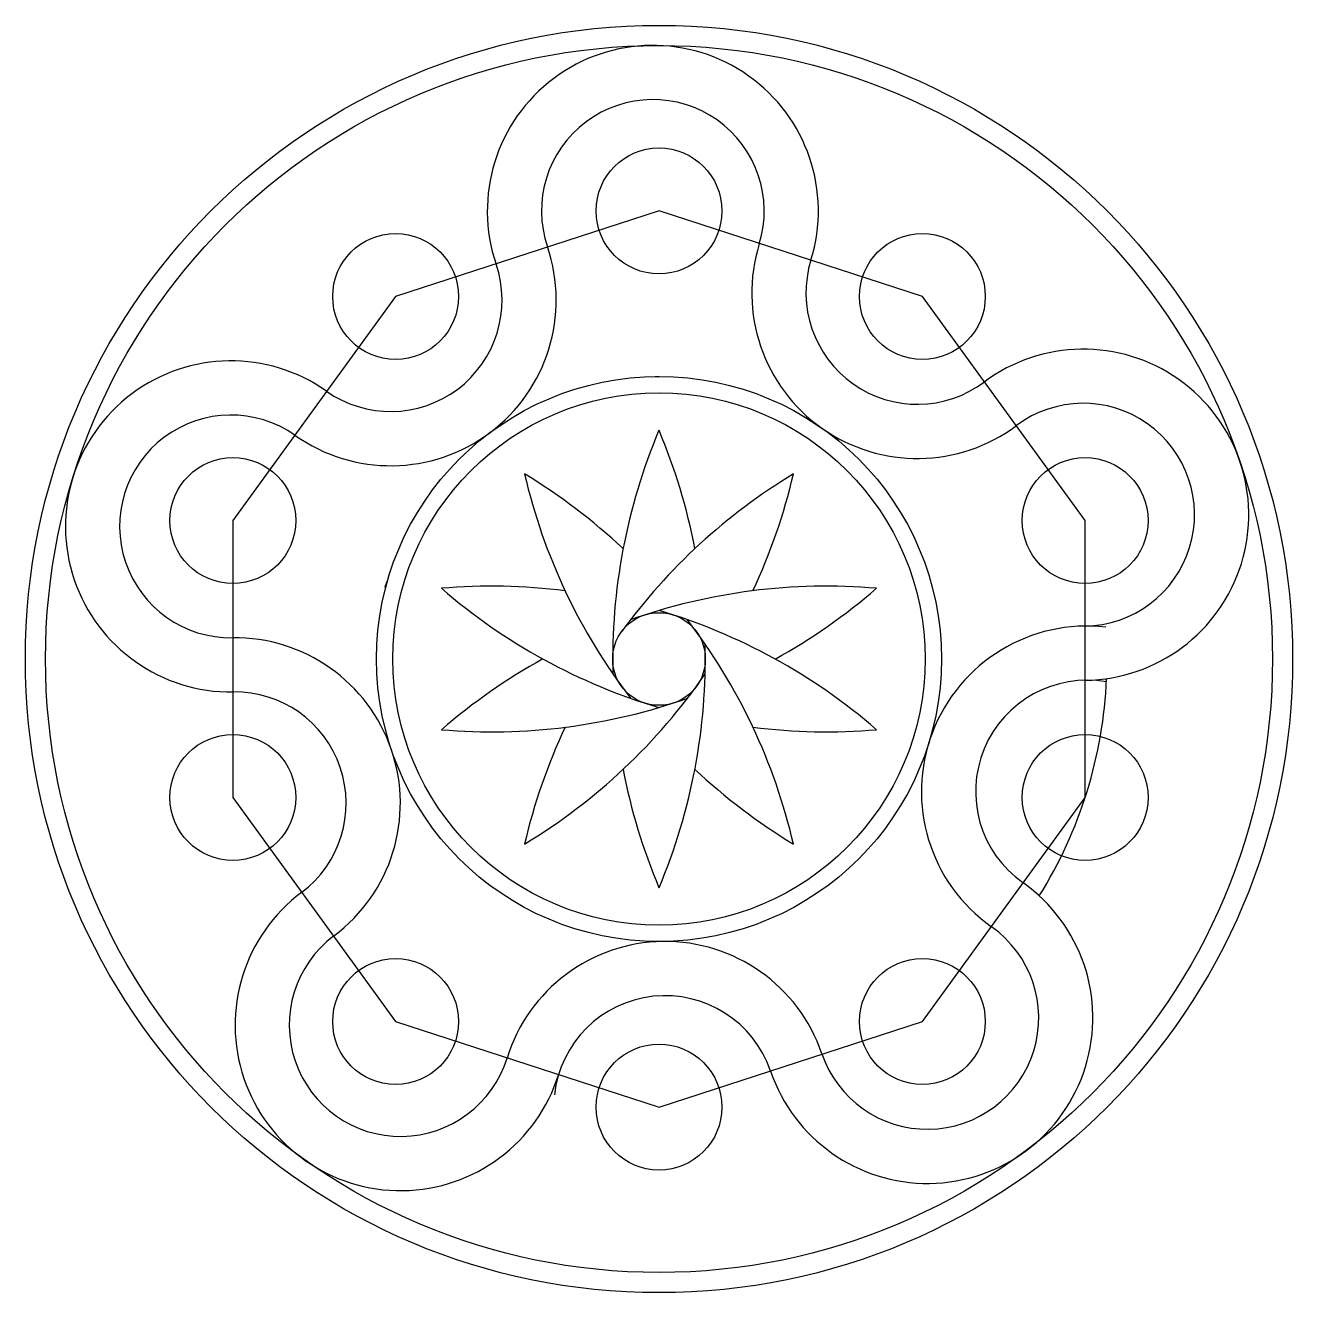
# Model space of a CAD drawing. Header units: millimetres. Extents: x 972 to 6943, y 1448 to 1632.
# Drawn here: x 5709.6 to 5840.8, y 1465.9 to 1597.2 of the extents above; entities that cross this region are included whole.
import ezdxf

# ---------------------------------------------------------------- set-up
doc = ezdxf.new("R2010")
doc.units = ezdxf.units.MM
doc.layers.add('contornos', color=7, linetype='Continuous', lineweight=30)
doc.layers.add('lineasAux', color=7, linetype='Continuous')

msp = doc.modelspace()

# ---------------------------------------------------------------- linework, layer by layer
at = {"layer": 'contornos', "ltscale": 0.13}
for centre, radius in [((5775.238, 1531.556), 65.612), ((5775.238, 1531.556), 63.522), ((5775.238, 1577.953), 6.517), ((5747.967, 1569.092), 6.517), ((5802.509, 1569.092), 6.517), ((5775.238, 1531.556), 29.255), ((5775.238, 1531.556), 27.56), ((5731.112, 1545.893), 6.517), ((5819.364, 1545.893), 6.517), ((5775.238, 1531.556), 4.795), ((5731.112, 1517.219), 6.517), ((5819.364, 1517.219), 6.517), ((5747.967, 1494.02), 6.517), ((5802.509, 1494.02), 6.517), ((5775.238, 1485.159), 6.517)]:
    msp.add_circle(centre, radius, dxfattribs=at)
for centre, radius, start, end in [((5774.601, 1577.948), 17.142, 342.78635, 198.78635), ((5774.601, 1577.948), 11.533, 342.78635, 198.78635), ((5747.454, 1568.714), 17.142, 234.78635, 18.78635), ((5801.991, 1569.462), 17.142, 162.78635, 306.78635), ((5747.454, 1568.714), 11.533, 234.78635, 18.78635), ((5801.991, 1569.462), 11.533, 162.78635, 306.78635), ((5819.163, 1546.498), 17.142, 270.78635, 126.78635), ((5730.92, 1545.286), 17.142, 54.78635, 270.78635), ((5774.601, 1577.948), 17.142, 270.78635, 272.12875), ((5819.163, 1546.498), 11.533, 270.78635, 126.78635), ((5730.92, 1545.286), 11.533, 54.78635, 270.78635), ((5831.338, 1531.556), 60.895, 157.11136, 181.45993), ((5719.138, 1531.556), 60.895, 10.81593, 22.88864), ((5820.624, 1564.531), 60.895, 193.11136, 217.45993), ((5729.852, 1498.581), 60.895, 46.81593, 58.88864), ((5820.624, 1498.581), 60.895, 121.11136, 144), ((5729.852, 1564.531), 60.895, 334.81593, 346.88864), ((5730.92, 1545.286), 17.142, 338.453, 342.78635), ((5757.902, 1478.202), 60.895, 82.81593, 94.88864), ((5792.574, 1584.91), 60.895, 229.11136, 253.45993), ((5792.574, 1478.202), 60.895, 85.11136, 109.45993), ((5757.902, 1584.91), 60.895, 298.81593, 310.88864), ((5757.902, 1478.202), 60.895, 49.11136, 73.45993), ((5729.852, 1498.581), 60.895, 13.11136, 37.45993), ((5819.556, 1517.826), 17.142, 83.43194, 234.78635), ((5731.313, 1516.614), 17.142, 306.78635, 90.78635), ((5719.138, 1531.556), 60.895, 337.11136, 1.45993), ((5792.574, 1478.202), 60.895, 118.81593, 130.88864), ((5729.852, 1564.531), 60.895, 301.11136, 325.45993), ((5819.556, 1517.826), 11.533, 79.92573, 234.78635), ((5775.238, 1531.556), 46.397, 328.07753, 357.49516), ((5731.313, 1516.614), 11.533, 306.78635, 90.78635), ((5757.902, 1584.91), 60.895, 265.11136, 289.45993), ((5820.624, 1498.581), 60.895, 154.81593, 166.88864), ((5792.574, 1584.91), 60.895, 262.81593, 274.88864), ((5831.338, 1531.556), 60.895, 190.81593, 202.88864), ((5820.624, 1564.531), 60.895, 226.81593, 238.88864), ((5803.022, 1494.398), 17.142, 198.78635, 54.78635), ((5748.484, 1493.65), 17.142, 126.78635, 342.78635), ((5748.484, 1493.65), 11.533, 126.78635, 342.78635), ((5803.022, 1494.398), 11.533, 198.78635, 54.78635), ((5775.875, 1485.164), 17.142, 18.78635, 162.78635), ((5775.875, 1485.164), 11.533, 18.78635, 173.64696)]:
    msp.add_arc(centre, radius, start, end, dxfattribs=at)
at = {"layer": 'lineasAux', "ltscale": 0.13}
msp.add_lwpolyline([(5775.238, 1577.953), (5747.967, 1569.092), (5731.112, 1545.893), (5731.112, 1517.219), (5747.967, 1494.02), (5775.238, 1485.159), (5802.509, 1494.02), (5819.364, 1517.219), (5819.364, 1545.893), (5802.509, 1569.092)], close=True, dxfattribs=at)

doc.saveas('drawing.dxf')
